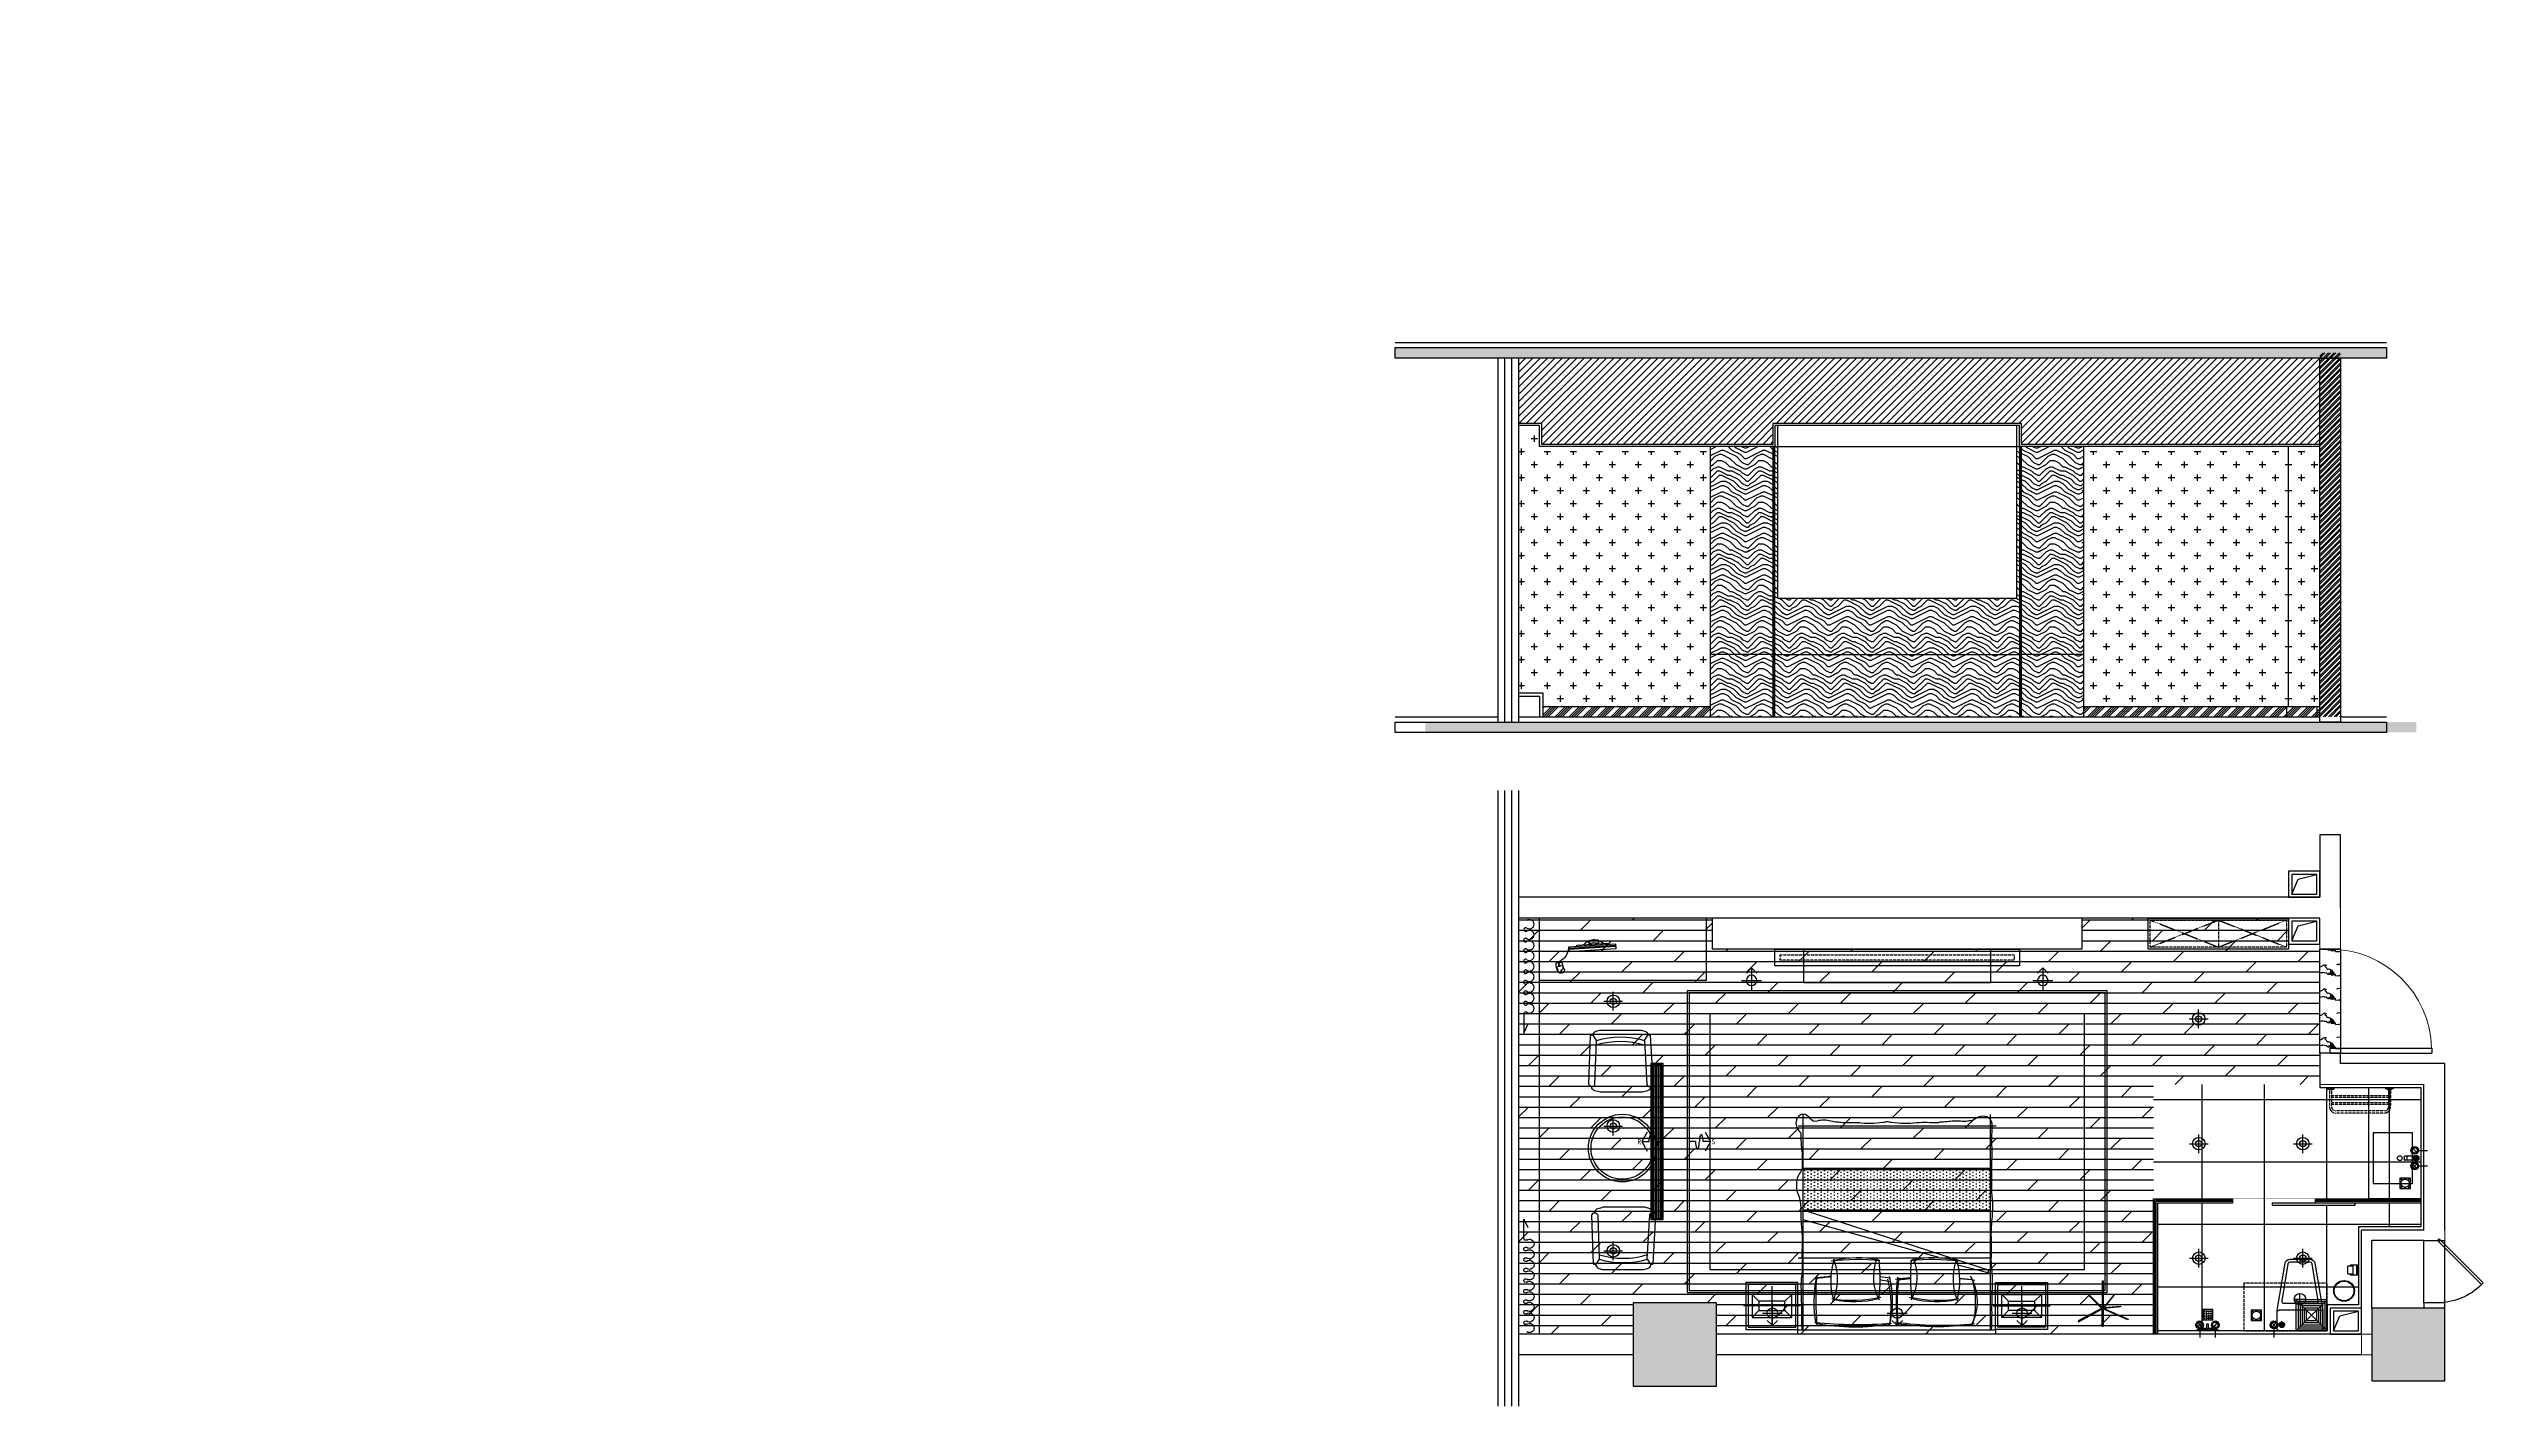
# Model space of a CAD drawing. Extents: x -153478 to 95136, y -45571 to 574449.
# Drawn here: x 0 to 23403, y -13055 to 0 of the extents above; entities that cross this region are included whole.
import ezdxf

# ---------------------------------------------------------------- set-up
doc = ezdxf.new("R2010")
doc.units = 0
doc.header["$LTSCALE"] = 10
doc.header["$MEASUREMENT"] = 0
doc.linetypes.add('DASH', pattern=[0.35, 0.25, -0.1])
doc.linetypes.add('HIDDENX2', pattern=[0.75, 0.5, -0.25])
doc.layers.get('0').update_dxf_attribs({"linetype": 'CONTINUOUS'})
for name, color, linetype in [('A 固定家具', 43, 'CONTINUOUS'), ('A 拆除墙体', 30, 'CONTINUOUS'), ('A 活动家具', 43, 'CONTINUOUS'), ('A 装饰完成面', 6, 'CONTINUOUS'), ('A填充', 148, 'CONTINUOUS'), ('A建筑墙体', 160, 'CONTINUOUS'), ('A建筑窗户', 136, 'CONTINUOUS'), ('B门', 136, 'CONTINUOUS'), ('COLUMN', 9, 'CONTINUOUS'), ('C地面分格', 136, 'CONTINUOUS'), ('C地面固定物', 30, 'CONTINUOUS'), ('C地面造型', 150, 'CONTINUOUS'), ('D天花分格', 136, 'CONTINUOUS'), ('D天花灯具', 1, 'CONTINUOUS'), ('D天花造型', 114, 'CONTINUOUS'), ('F-给排水点位', 1, 'CONTINUOUS'), ('K地漏', 43, 'CONTINUOUS'), ('K窗帘线', 43, 'CONTINUOUS'), ('PUB_HATCH', 251, 'CONTINUOUS')]:
    doc.layers.add(name, color=color, linetype=linetype)
doc.layers.add('WALL', color=160, linetype='CONTINUOUS', lineweight=9)
doc.styles.add('-宋体', font='simhei.ttf', dxfattribs={"width": 0.8})

# ---------------------------------------------------------------- blocks, each defined once
blk = doc.blocks.new('*U798')
at = {"linetype": 'ByBlock'}
h = blk.add_hatch(dxfattribs=at)
h.set_pattern_fill('ANSI34', color=250, scale=30)
h.set_pattern_definition([(45, (2400, 0), (-15.9099, 15.9099), []), (45, (2405.303, 0), (-15.9099, 15.9099), []), (45, (2410.607, 0), (-15.9099, 15.9099), []), (45, (2415.91, 0), (-15.9099, 15.9099), [])])
h.paths.add_polyline_path([(0, 0), (0, 20), (2600, 20), (2600, 0)])
at = {"color": 30, "linetype": 'ByBlock'}
blk.add_lwpolyline([(0, 0), (0, 20), (2600, 20), (2600, 0)], close=True, dxfattribs=at)
blk = doc.blocks.new('*U797')
at = {"linetype": 'ByBlock'}
h = blk.add_hatch(dxfattribs=at)
h.set_pattern_fill('ANSI34', color=250, scale=30)
h.set_pattern_definition([(45, (2400, 0), (-15.9099, 15.9099), []), (45, (2405.303, 0), (-15.9099, 15.9099), []), (45, (2410.607, 0), (-15.9099, 15.9099), []), (45, (2415.91, 0), (-15.9099, 15.9099), [])])
h.paths.add_polyline_path([(0, 0), (0, 20), (2600, 20), (2600, 0)])
at = {"color": 30, "linetype": 'ByBlock'}
blk.add_lwpolyline([(0, 0), (0, 20), (2600, 20), (2600, 0)], close=True, dxfattribs=at)
blk = doc.blocks.new('A$C653002DA')
at = {"color": 160}
for points in [[(0, 250), (0, 0), (300, 0), (300, 250)], [(30, 220), (30, 30), (270, 30), (270, 220)]]:
    blk.add_lwpolyline(points, close=True, dxfattribs=at)
at = {"color": 8}
blk.add_lwpolyline([(30, 30), (91, 175), (270, 220)], dxfattribs=at)
blk = doc.blocks.new('$DorLib2D$00000001')
for p, q in [((0.45, 0.975), (0.5, 0.975)), ((0.45, 0), (0.45, 0.975)), ((0.5, 0), (0.5, 0.975)), ((0.5, 0), (0.45, 0))]:
    blk.add_line(p, q)
at = {"lineweight": 13}
blk.add_arc((0.475, 0), 0.975, 91.4693, 180, dxfattribs=at)
blk = doc.blocks.new('_FZH')
at = {"color": 160}
blk.add_lwpolyline([(-0.5, -0.5), (0.5, -0.5), (0.5, 0.5), (-0.5, 0.5)], close=True, dxfattribs=at)
at = {"layer": 'PUB_HATCH', "color": 8}
blk.add_solid([(-0.5, -0.5), (0.5, -0.5), (-0.5, 0.5), (0.5, 0.5)], dxfattribs=at)
blk = doc.blocks.new('$DorLib2D$00000082')
for p, q in [((-0.207, 0.757), (-0.179, 0.785)), ((0.528, 0.078), (-0.179, 0.785)), ((0.5, 0.05), (-0.207, 0.757)), ((0.5, 0.05), (0.528, 0.078))]:
    blk.add_line(p, q)
blk.add_arc((0.5, 0.05), 1, 135, 180)
blk = doc.blocks.new('A$C55013820')
at = {"layer": 'A 活动家具', "linetype": 'Continuous'}
for p, q in [((0, 380), (0, 0)), ((490, 380), (0, 380)), ((227, 394), (227, 307)), ((236, 325), (254, 325)), ((236, 298), (254, 298)), ((263, 394), (263, 307)), ((490, 0), (490, 380)), ((0, 0), (490, 0))]:
    blk.add_line(p, q, dxfattribs=at)
for centre, radius in [((245, 414), 27.6), ((245, 257), 23)]:
    blk.add_circle(centre, radius, dxfattribs=at)
for centre, start, end in [((236, 334), 180, 270), ((236, 307), 180, 270), ((254, 334), 270, 0), ((254, 307), 270, 0)]:
    blk.add_arc(centre, 9.18, start, end, dxfattribs=at)
blk = doc.blocks.new('A$C106B13CD')
at = {"layer": 'A 活动家具'}
for p, q in [((200, 188), (0, 188)), ((200, 168), (0, 168)), ((200, 100), (0, 100)), ((20, 50), (20, 100)), ((180, 100), (180, 50))]:
    blk.add_line(p, q, dxfattribs=at)
blk.add_lwpolyline([(0, 60), (0, 190, -0.414214), (10, 200), (190, 200, -0.414214), (200, 190), (200, 60, -0.414214), (190, 50), (180, 50), (180, 8, -0.414214), (172, 0), (28, 0, -0.414214), (20, 8), (20, 50), (10, 50, -0.414214), (0, 60, -1)], format="xyb", dxfattribs=at)
blk = doc.blocks.new('4t3')
at = {"layer": 'A 活动家具', "ltscale": 0.25}
for p, q in [((-128375, 546245), (-128375, 546045)), ((-128175, 546245), (-128375, 546245)), ((-128175, 546045), (-128175, 546245)), ((-128015, 546165), (-128015, 546305)), ((-128005, 546315), (-128005, 546315)), ((-128005, 546188), (-128005, 546315)), ((-128001, 546318), (-127989, 546318)), ((-127985, 546145), (-127985, 546345)), ((-127981, 546348), (-127979, 546348)), ((-127975, 546303), (-127975, 546345)), ((-127975, 546303), (-127975, 546207)), ((-128375, 546045), (-128175, 546045)), ((-128351, 546221), (-128331, 546221)), ((-128351, 546201), (-128351, 546221)), ((-128331, 546201), (-128351, 546201)), ((-128351, 546177), (-128331, 546177)), ((-128351, 546157), (-128351, 546177)), ((-128331, 546157), (-128351, 546157)), ((-128351, 546133), (-128351, 546113)), ((-128331, 546133), (-128351, 546133)), ((-128351, 546113), (-128331, 546113)), ((-128351, 546089), (-128351, 546069)), ((-128331, 546089), (-128351, 546089)), ((-128351, 546069), (-128331, 546069)), ((-128331, 546221), (-128331, 546201)), ((-128331, 546177), (-128331, 546157)), ((-128331, 546113), (-128331, 546133)), ((-128331, 546069), (-128331, 546089)), ((-128307, 546221), (-128287, 546221)), ((-128307, 546201), (-128307, 546221)), ((-128287, 546201), (-128307, 546201)), ((-128307, 546177), (-128287, 546177)), ((-128307, 546157), (-128307, 546177)), ((-128287, 546157), (-128307, 546157)), ((-128307, 546133), (-128307, 546113)), ((-128287, 546133), (-128307, 546133)), ((-128307, 546113), (-128287, 546113)), ((-128307, 546089), (-128307, 546069)), ((-128287, 546089), (-128307, 546089)), ((-128307, 546069), (-128287, 546069)), ((-128287, 546221), (-128287, 546201)), ((-128287, 546177), (-128287, 546157)), ((-128287, 546113), (-128287, 546133)), ((-128287, 546069), (-128287, 546089)), ((-128263, 546221), (-128243, 546221)), ((-128263, 546201), (-128263, 546221)), ((-128243, 546201), (-128263, 546201)), ((-128263, 546177), (-128243, 546177)), ((-128263, 546157), (-128263, 546177)), ((-128243, 546157), (-128263, 546157)), ((-128263, 546133), (-128263, 546113)), ((-128243, 546133), (-128263, 546133)), ((-128263, 546113), (-128243, 546113)), ((-128263, 546089), (-128263, 546069)), ((-128243, 546089), (-128263, 546089)), ((-128263, 546069), (-128243, 546069)), ((-128243, 546221), (-128243, 546201)), ((-128243, 546177), (-128243, 546157)), ((-128243, 546113), (-128243, 546133)), ((-128243, 546069), (-128243, 546089)), ((-128219, 546221), (-128199, 546221)), ((-128219, 546201), (-128219, 546221)), ((-128199, 546201), (-128219, 546201)), ((-128219, 546177), (-128199, 546177)), ((-128219, 546157), (-128219, 546177)), ((-128199, 546157), (-128219, 546157)), ((-128219, 546133), (-128219, 546113)), ((-128199, 546133), (-128219, 546133)), ((-128219, 546113), (-128199, 546113)), ((-128219, 546089), (-128219, 546069)), ((-128199, 546089), (-128219, 546089)), ((-128219, 546069), (-128199, 546069)), ((-128199, 546221), (-128199, 546201)), ((-128199, 546177), (-128199, 546157)), ((-128199, 546113), (-128199, 546133)), ((-128199, 546069), (-128199, 546089)), ((-128015, 546165), (-128095, 546165)), ((-128095, 546165), (-128095, 546125)), ((-128095, 546125), (-128015, 546125)), ((-128015, 545985), (-128015, 546125)), ((-128005, 546125), (-128005, 546165)), ((-128005, 546102), (-128005, 545976)), ((-128005, 545975), (-128005, 545975)), ((-128001, 545972), (-127989, 545972)), ((-127985, 546145), (-127985, 545945)), ((-127981, 546203), (-127979, 546203)), ((-127981, 546088), (-127979, 546088)), ((-127981, 545941), (-127979, 545941)), ((-127979, 546203), (-127979, 546088)), ((-127975, 545987), (-127975, 546084)), ((-127975, 545987), (-127975, 545945))]:
    blk.add_line(p, q, dxfattribs=at)
for centre, radius, start, end in [((-128005, 546305), 10, 90, 180), ((-128005, 546305), 10, 90, 180), ((-128001, 546314), 4, 90, 180), ((-127989, 546314), 4, 360, 90), ((-127981, 546344), 4, 90, 180), ((-127979, 546344), 4, 360, 90), ((-128005, 545985), 10, 180, 270), ((-128001, 545976), 4, 180, 270), ((-127989, 545976), 4, 270, 360), ((-127981, 546207), 4, 180, 270), ((-127981, 546084), 4, 90, 180), ((-127981, 545945), 4, 180, 270), ((-127979, 546207), 4, 270, 360), ((-127979, 546084), 4, 360, 90), ((-127979, 545945), 4, 270, 360)]:
    blk.add_arc(centre, radius, start, end, dxfattribs=at)
blk = doc.blocks.new('A$C60AC6A6D')
at = {"layer": 'A 活动家具'}
blk.add_lwpolyline([(28, 690, 0.428333), (0, 661), (0, 490), (76, 40, 0.366124), (123, 0), (317, 0, 0.366124), (364, 40), (440, 490), (440, 661, 0.415921), (412, 690)], format="xyb", close=True, dxfattribs=at)
blk.add_lwpolyline([(421, 490), (19, 490)], dxfattribs=at)
blk.add_lwpolyline([(49, 632), (49, 604), (40, 604), (40, 632)], close=True, dxfattribs=at)
blk.add_lwpolyline([(317, 28), (123, 28, -0.366124), (104, 44), (44, 402, -0.463996), (62, 424), (378, 424, -0.463996), (396, 402), (336, 44, -0.366124), (317, 28)], format="xyb", dxfattribs=at)
for centre, radius, start, end in [((19, 509), 19, 180, 270), ((45, 632), 26.5, 278.4409, 258.353), ((421, 509), 19, 270, 0)]:
    blk.add_arc(centre, radius, start, end, dxfattribs=at)
at = {"layer": 'A 活动家具', "color": 49}
for radius, start, end in [(21.5, 280.4282, 255.5854), (16.5, 283.6515, 251.0589), (11.5, 289.8201, 242.2041)]:
    blk.add_arc((45, 632), radius, start, end, dxfattribs=at)
blk = doc.blocks.new('600x450床头几')
at = {"layer": 'A 活动家具', "color": 8, "linetype": 'Continuous'}
for p, q in [((223, 0), (-323, 0)), ((-175, 45), (-240, 110)), ((-50, -190), (-50, 190)), ((75, 45), (140, 110)), ((-175, -45), (-240, -110)), ((75, -45), (140, -110))]:
    blk.add_line(p, q, dxfattribs=at)
at = {"layer": 'A 活动家具', "linetype": 'Continuous'}
for points in [[(200, 225), (200, -225), (-300, -225), (-300, 225)], [(180, 205), (180, -205), (-280, -205), (-280, 205)], [(140, -110), (-240, -110), (-240, 110), (140, 110)]]:
    blk.add_lwpolyline(points, close=True, dxfattribs=at)
at = {"layer": 'A 活动家具', "color": 8, "linetype": 'Continuous'}
blk.add_lwpolyline([(75, -45), (-175, -45), (-175, 45), (75, 45)], close=True, dxfattribs=at)
blk = doc.blocks.new('1800X2000床A')
at = {"layer": 'A 活动家具', "linetype": 'Continuous'}
h = blk.add_hatch(dxfattribs=at)
h.set_pattern_fill('DOTS', color=256, scale=20, angle=90, style=0)
h.set_pattern_definition([(90, (-37064.08, -174013.955), (-31.75, 15.875), [0, -31.75])])
h.paths.add_polyline_path([(-900, -572), (-900, -172), (900, -172), (900, -572)])
for p, q in [((-900, 980), (-900, -1090)), ((900, 980), (900, -1090)), ((-947, 340), (-611, 340)), ((-454, 290), (-947, 290)), ((403, 284), (-900, -79)), ((900, 411), (-897, -172)), ((263, 290), (-293, 290)), ((-170, 340), (140, 340)), ((900, 290), (425, 290)), ((900, 438), (586, 357)), ((656, 340), (900, 340)), ((900, -172), (-900, -172)), ((900, -572), (-900, -572)), ((954, -980), (-947, -980))]:
    blk.add_line(p, q, dxfattribs=at)
for points in [[(914, -523, 0.011501), (915, -658, -0.027887), (914, -812, 0.011645), (918, -984, -0.522577), (807, -1071, -0.144021), (749, -1047, 0.120265), (697, -1029, 0.023323), (628, -1023, -0.068959), (565, -1028, -0.011626), (431, -1017, -0.119793), (400, -1011, 0.046791), (291, -1013, -0.023628), (191, -1010, 0.055897), (-51, -1013, -0.053528), (-92, -1020, -0.053528), (-132, -1013, 0.055897), (-374, -1010, -0.187873), (-362, -1013, 0.036947), (-500, -1011, 0.036442), (-635, -1026, -0.141351), (-766, -1028, 0.342539), (-828, -1049, -0.123892), (-881, -1090, -0.37589), (-956, -1057, -0.329446), (-939, -932, 0.211134), (-922, -891, -0.024888), (-915, -754, 0.06219), (-910, -627, 0.218233), (-943, -511, -0.123513), (-964, -411, -0.129887), (-944, -315, 0.095063), (-924, -182, -0.016498), (-918, -32, 0.039412), (-910, 174, -0.025508), (-910, 328, 0.038458), (-913, 452, -0.058958), (-920, 589, -0.00267), (-915, 817, -0.013848), (-913, 980, -0.011292)], [(911, 980, -0.018567), (915, 762, -0.00267), (920, 533, -0.058958), (913, 396, 0.038458), (910, 273, -0.025508), (910, 118, 0.039412), (918, -88, -0.016498), (924, -238)], [(924, -238, 0.037552), (914, -523)]]:
    blk.add_lwpolyline(points, format="xyb", dxfattribs=at)
blk.add_lwpolyline([(-950, 1020), (-950, 980), (950, 980), (950, 1020), (-950, 1020), (-950, 980)], dxfattribs=at)
for centre, radius, start, end in [((1854, 687), 2630, 174.4826, 185.0365), ((-408, -973), 1927, 79.5219, 101.0093), ((427, -2160), 3099, 84.0575, 98.1925), ((392, -1692), 2642, 82.6669, 98.5823), ((285, 707), 487, 329.872, 28.9386), ((444, 707), 1238, 170.1485, 190.6384), ((-379, -2732), 3664, 84.876, 96.3909), ((-1146, 492), 573, 340.1161, 22.5374), ((-405, -238), 949, 76.0297, 102.2512), ((-1148, 755), 1091, 346.1307, 9.5201), ((-1062, 703), 1018, 346.621, 13.2374), ((1936, 696), 1940, 173.0204, 186.6449), ((2201, 751), 2195, 175.1743, 187.1461), ((375, -238), 949, 77.7488, 103.9703), ((1117, 492), 573, 157.4626, 199.8839), ((-110, 718), 865, 345.0144, 14.054), ((-461, 2819), 2357, 262.1069, 265.8698), ((-372, 3643), 3190, 262.7818, 265.3485), ((30, 506), 662, 163.9263, 197.1409), ((-426, -501), 1200, 76.8202, 99.5534), ((259, 469), 481, 151.9201, 201.9524), ((-1668, 485), 1505, 353.1514, 7.5533), ((-561, 2819), 2357, 279.7319, 282.3002), ((-472, 3643), 3190, 275.562, 277.4104), ((393, 3966), 3498, 263.3537, 265.7442), ((430, 3708), 3235, 262.6102, 264.7442), ((397, -501), 1200, 80.4466, 103.1798), ((1639, 485), 1505, 172.4467, 186.8486), ((-288, 469), 481, 338.0476, 28.0799), ((-59, 506), 662, 342.8591, 16.0737), ((330, 3708), 3235, 274.8347, 277.4934), ((293, 3966), 3498, 275.0712, 277.0989), ((-383, 2242), 1941, 262.7128, 276.541), ((-376, 1254), 970, 256.4986, 282.0521), ((353, 2242), 1941, 263.459, 277.2872), ((347, 1254), 970, 257.9479, 283.5014)]:
    blk.add_arc(centre, radius, start, end, dxfattribs=at)
blk = doc.blocks.new('1800X2000床组块A')
at = {"layer": 'A 活动家具', "color": 0, "linetype": 'Continuous'}
for name, p in [('600x450床头几', (-1150, 750)), ('1800X2000床A', (0, 0))]:
    blk.add_blockref(name, p, dxfattribs=at)
at = {"layer": 'A 活动家具', "color": 0, "linetype": 'Continuous', "xscale": -1}
blk.add_blockref('600x450床头几', (1150, 750), dxfattribs=at)
blk = doc.blocks.new('QRQR')
at = {"layer": 'A 活动家具', "linetype": 'Continuous'}
for p, q in [((-230, -98), (-266, -43)), ((232, -98), (266, -43))]:
    blk.add_line(p, q, dxfattribs=at)
blk.add_lwpolyline([(-192, -597), (-218, -590), (-244, -583, -0.344151), (-276, -543, -0.318714), (-304, -520), (-287, -52), (-266, -43, -0.164168), (-235, -9), (-200, 0), (200, 0), (235, -9, -0.298595), (266, -43), (288, -52), (315, -521, -0.274063), (292, -543, -0.344151), (260, -583), (208, -597), (-192, -597)], format="xyb", close=True, dxfattribs=at)
blk.add_lwpolyline([(-276, -543, 0.318714), (-245, -524), (-230, -98, -0.143237), (232, -98), (256, -524, 0.364606), (292, -543)], format="xyb", dxfattribs=at)
at = {"layer": 'A 活动家具', "linetype": 'Continuous', "extrusion": (-1.0584e-16, -3.00163e-16, -1)}
blk.add_ellipse((0, -888), major_axis=(601, 500), ratio=1, start_param=-1.177212, end_param=-0.571226, dxfattribs=at)
blk = doc.blocks.new('QBLOCK2008041212054960')
at = {"layer": 'A 活动家具'}
for p, q in [((-264, 158, -1040), (173, 51, -1040)), ((-262, 168, -1040), (175, 61, -1040)), ((-185, 175, -1040), (-187, 165, -1040)), ((107, 104, -1040), (-185, 175, -1040)), ((105, 94, -1040), (107, 104, -1040)), ((207, -105, -1040), (201, -117, -1040)), ((201, -117, -1040), (203, -118, -1040)), ((219, -85, -1040), (205, -113, -1040)), ((262, -134, -1040), (205, -113, -1040)), ((207, -105, -1040), (209, -106, -1040)), ((267, -98, -1040), (226, -83, -1040)), ((234, -120, -1040), (233, -124, -1040)), ((239, -109, -1040), (237, -114, -1040)), ((247, -91, -1040), (246, -94, -1040))]:
    blk.add_line(p, q, dxfattribs=at)
at = {"layer": 'A 活动家具', "elevation": -1040}
blk.add_lwpolyline([(-258, 183), (-270, 134), (167, 27), (179, 76)], close=True, dxfattribs=at)
at = {"layer": 'A 活动家具'}
for centre in [(-94, 172, -1040), (-6, 151, -1040)]:
    blk.add_circle(centre, 6.6, dxfattribs=at)
for centre, radius, start, end in [((-72, 61, -1040), 128, 27.0332, 125.4805), ((-63, 90, -1040), 69.4, 36.3229, 116.1907), ((214, -156, -1040), 33.4, 171.1828, 247.4847), ((253, -136, -1040), 53.3, 164.7682, 205.2671), ((214, -161, -1040), 28.6, 244.8212, 324.8617), ((253, -136, -1040), 53.3, 154.7629, 164.7682), ((181, -162, -1040), 27.9, 333.8439, 25.1042), ((181, -162, -1040), 30.9, 334.4146, 18.5086), ((224, -87, -1040), 5, 69.7122, 153.2894), ((113, -77, -1040), 160, 321.1294, 350.4926), ((215, -114, -1040), 51.2, 296.4273, 336.9995), ((265, -103, -1040), 5, 350.4926, 69.7122)]:
    blk.add_arc(centre, radius, start, end, dxfattribs=at)
for centre, major_axis in [((236, -117, -1040), (-7.45, 2.72)), ((243, -102, -1040), (3.15, 7.28))]:
    blk.add_ellipse(centre, major_axis=major_axis, ratio=0.432067, dxfattribs=at)
for points, knots in [([(247, -91, -1040), (238, -78, -1040), (237, -65, -1040), (205, -48, -1040), (185, -12, -1040), (174, 56, -1040)], [0, 0, 0, 0, 54.549651, 126.009239, 156.340807, 156.340807, 156.340807, 156.340807]), ([(202, -122, -1040), (201, -124, -1040), (196, -129, -1040), (190, -136, -1040), (184, -143, -1040), (182, -148, -1040), (181, -151, -1040)], [9.51244, 9.51244, 9.51244, 9.51244, 17.355242, 27.460135, 36.892546, 44.800695, 44.800695, 44.800695, 44.800695])]:
    blk.add_open_spline(points, degree=3, knots=knots, dxfattribs=at)
blk = doc.blocks.new('A$C266D7851')
at = {"layer": 'A 固定家具', "linetype": 'DASH'}
for p, q in [((0, 703), (0, 0)), ((0, 671), (9, 671)), ((0, 600), (0, 671)), ((9, 600), (0, 600)), ((9, 671), (9, 600)), ((18, 660), (9, 662)), ((9, 662), (9, 608)), ((9, 608), (18, 610)), ((18, 610), (18, 660)), ((18, 645), (18, 625)), ((18, 645), (183, 645)), ((18, 625), (183, 625)), ((78, 625), (78, 78)), ((94, 625), (94, 78)), ((145, 625), (145, 78)), ((161, 625), (161, 78)), ((223, 585), (223, 118)), ((243, 585), (243, 118)), ((0, 104), (0, 33)), ((9, 104), (0, 104)), ((0, 33), (9, 33)), ((9, 33), (9, 104)), ((9, 96), (18, 93)), ((9, 41), (9, 96)), ((18, 43), (9, 41)), ((18, 93), (18, 43)), ((18, 58), (18, 78)), ((18, 78), (183, 78)), ((18, 58), (183, 58))]:
    blk.add_line(p, q, dxfattribs=at)
for centre, radius, start, end in [((183, 585), 60, 0, 90), ((183, 585), 40, 0, 90), ((183, 118), 40, 270, 0), ((183, 118), 60, 270, 0)]:
    blk.add_arc(centre, radius, start, end, dxfattribs=at)
blk = doc.blocks.new('QBLOCK2009110311334111')
at = {"layer": 'K地漏', "color": 43, "linetype": 'HIDDENX2', "ltscale": 50}
blk.add_lwpolyline([(-50, -50), (50, -50), (50, 50), (-50, 50)], close=True, dxfattribs=at)
at = {"layer": 'K地漏', "color": 49, "linetype": 'HIDDENX2', "ltscale": 50}
for centre, radius in [((-39, 39), 4), ((0, 0), 40), ((39, 39), 4), ((-39, -39), 4), ((39, -39), 4)]:
    blk.add_circle(centre, radius, dxfattribs=at)
blk = doc.blocks.new('DRAPES2')
at = {"layer": 'K窗帘线', "color": 43}
for p, q in [((0, 0), (82, 37)), ((186, 0), (0, 0))]:
    blk.add_line(p, q, dxfattribs=at)
at = {"layer": 'K窗帘线', "color": 43, "linetype": 'ByBlock', "extrusion": (0, 0, -1)}
for centre, major_axis, start_param, end_param in [((186, 18), (-12.6, 12.6), 1.740708, 3.927048), ((237, 54), (-31.3, 31.3), 4.8823, 7.06864), ((237, 54), (-31.3, 31.3), 0.785455, 2.971795), ((288, 18), (-12.6, 12.6), 1.740708, 6.113388), ((338, 54), (31.3, 31.3), 3.311504, 5.497844), ((338, 54), (-31.3, 31.3), 0.785455, 2.971795), ((389, 18), (-12.6, 12.6), 1.740708, 6.113388), ((439, 54), (-31.3, 31.3), 4.8823, 7.06864), ((439, 54), (-31.3, 31.3), 0.785455, 2.971795), ((490, 18), (12.6, 12.6), 0.169911, 4.542591), ((541, 54), (31.3, 31.3), 3.311504, 5.497844), ((541, 54), (31.3, 31.3), -0.785341, 1.400999), ((591, 18), (12.6, 12.6), 2.356251, 4.542591), ((591, 18), (-12.6, 12.6), 1.740708, 3.927048), ((642, 54), (-31.3, 31.3), 4.8823, 7.06864), ((642, 54), (-31.3, 31.3), 0.785455, 2.971795), ((693, 18), (-12.6, 12.6), 1.740708, 6.113388), ((743, 54), (31.3, 31.3), 3.311504, 5.497844), ((743, 54), (-31.3, 31.3), 0.785455, 2.971795), ((794, 18), (-12.6, 12.6), 1.740708, 6.113388), ((844, 54), (-31.3, 31.3), 4.8823, 7.06864), ((844, 54), (-31.3, 31.3), 0.785455, 2.971795), ((895, 18), (12.6, 12.6), 0.169911, 4.542591), ((946, 54), (31.3, 31.3), 3.311504, 5.497844), ((946, 54), (31.3, 31.3), -0.785341, 1.400999), ((996, 18), (12.6, 12.6), 2.356251, 4.542591)]:
    blk.add_ellipse(centre, major_axis=major_axis, ratio=1, start_param=start_param, end_param=end_param, dxfattribs=at)
at = {"layer": 'K窗帘线', "color": 43, "extrusion": (0, 0, -1)}
for centre, major_axis, start_param, end_param in [((996, 18), (-12.6, 12.6), 1.740708, 3.927048), ((1047, 54), (-31.3, 31.3), 4.8823, 7.06864), ((1047, 54), (-31.3, 31.3), 0.785455, 2.971795)]:
    blk.add_ellipse(centre, major_axis=major_axis, ratio=1, start_param=start_param, end_param=end_param, dxfattribs=at)
blk = doc.blocks.new('暗装筒灯')
at = {"color": 8}
for p, q in [((-90, 0), (90, 0)), ((0, -90), (0, 90))]:
    blk.add_line(p, q, dxfattribs=at)
blk.add_circle((0, 0), 60)
blk.add_circle((0, 0), 30, dxfattribs=at)
blk = doc.blocks.new('*U66')
blk.add_blockref('暗装筒灯', (0, 0))
blk = doc.blocks.new('*U653')
at = {"color": 8}
for p, q in [((-737.5, 42.5), (737.5, 42.5)), ((-737.5, 32.5), (737.5, 32.5)), ((-737.5, 17.5), (737.5, 17.5)), ((-737.5, 7.5), (737.5, 7.5)), ((-737.5, -7.5), (737.5, -7.5)), ((-737.5, -17.5), (737.5, -17.5)), ((-737.5, -32.5), (737.5, -32.5)), ((-737.5, -42.5), (737.5, -42.5))]:
    blk.add_line(p, q, dxfattribs=at)
for points in [[(750, 60), (-750, 60), (-750, -60), (750, -60)], [(737.5, 47.5), (-737.5, 47.5), (-737.5, -47.5), (737.5, -47.5)]]:
    blk.add_lwpolyline(points, close=True)
blk = doc.blocks.new('出风方向图例')
blk.add_line((62, 0), (0, 0))
for points in [[(207, 0), (135, 0)], [(154, 92), (207, 0), (154, -92)]]:
    blk.add_lwpolyline(points)
for centre, major_axis in [((80, 0), (0, -68.6)), ((117, 0), (0, 68.6))]:
    blk.add_ellipse(centre, major_axis=major_axis, ratio=0.266667, start_param=4.712389, end_param=7.853982)
at = {"color": 0, "linetype": 'ByBlock', "style": '-宋体', "width": 0.85}
blk.add_attdef('出风方向', (215, -25), '', height=50, dxfattribs=at)
blk = doc.blocks.new('*U97')
at = {"color": 8}
for p, q in [((-150, 150), (-50, 50)), ((50, 50), (150, 150)), ((-150, -150), (-50, -50)), ((50, -50), (150, -150))]:
    blk.add_line(p, q, dxfattribs=at)
blk.add_lwpolyline([(-150, -150), (150, -150), (150, 150), (-150, 150)], close=True)
for points in [[(-130, -130), (130, -130), (130, 130), (-130, 130)], [(-110, -110), (110, -110), (110, 110), (-110, 110)], [(-90, -90), (90, -90), (90, 90), (-90, 90)], [(-70, -70), (70, -70), (70, 70), (-70, 70)], [(-50, -50), (50, -50), (50, 50), (-50, 50)]]:
    blk.add_lwpolyline(points, close=True, dxfattribs=at)
for points in [[(-50, 50), (0, 0), (-50, -50)], [(50, 50), (0, 0), (50, -50)]]:
    blk.add_lwpolyline(points, dxfattribs=at)
blk = doc.blocks.new('A$C5AAE2CA5')
at = {"layer": 'A 活动家具'}
for points in [[(230, 179), (226, 174), (110, 289), (115, 293)], [(241, 182), (234, 182), (234, 438), (241, 438)], [(243, 179), (248, 175), (351, 302), (346, 306)], [(229, 165), (226, 171), (0, 52), (4, 45)], [(233, 163), (240, 163), (240, 0), (233, 0)], [(245, 165), (248, 172), (482, 69), (479, 62)], [(247, 173), (246, 180), (408, 195), (409, 189)]]:
    blk.add_lwpolyline(points, close=True, dxfattribs=at)
blk.add_circle((237, 172), 10, dxfattribs=at)
blk = doc.blocks.new('暗装射灯(角度可调)')
at = {"color": 8, "linetype": 'ByBlock'}
for p, q in [((2.4, 0), (-1.9, 0)), ((0, -1.9), (0, 1.9))]:
    blk.add_line(p, q, dxfattribs=at)
blk.add_lwpolyline([(1.4, 1), (2.4, 0), (1.4, -1)], dxfattribs=at)
at = {"color": 0, "linetype": 'ByBlock'}
blk.add_circle((0, 0), 1, dxfattribs=at)
blk = doc.blocks.new('*U62')
at = {"xscale": 50, "yscale": 50, "zscale": 50}
blk.add_blockref('暗装射灯(角度可调)', (27895, -2007), dxfattribs=at)
blk = doc.blocks.new('冷热水')
at = {"true_color": 0xff320a}
h = blk.add_hatch(color=20, dxfattribs=at)
edge = h.paths.add_edge_path()
edge.add_arc((466649, -131338), 37.5, 0, 360)
edge = h.paths.add_edge_path(flags=17)
edge.add_arc((466649, -131338), 25.9, 0, 360)
at = {"lineweight": 0}
h = blk.add_hatch(dxfattribs=at)
h.set_pattern_fill('ANSI31', color=8, scale=60, style=0)
edge = h.paths.add_edge_path()
edge.add_arc((466724, -131330), 25, 0, 360)
at = {"true_color": 0x0f87ff}
h = blk.add_hatch(color=150, dxfattribs=at)
edge = h.paths.add_edge_path(flags=17)
edge.add_arc((466799, -131338), 25.9, 0, 360)
edge = h.paths.add_edge_path()
edge.add_arc((466799, -131338), 37.5, 0, 360)
at = {"color": 20, "true_color": 0xff320a}
for p, q in [((466602, -131280), (466697, -131280)), ((466649, -131301), (466649, -131216)), ((466624, -131366), (466674, -131310))]:
    blk.add_line(p, q, dxfattribs=at)
at = {"color": 150, "true_color": 0x0f87ff}
for p, q in [((466752, -131280), (466847, -131280)), ((466799, -131301), (466799, -131216)), ((466828, -131314), (466771, -131363)), ((466824, -131366), (466774, -131310))]:
    blk.add_line(p, q, dxfattribs=at)
at = {"color": 20, "true_color": 0xff320a}
for radius in [37.5, 25.9]:
    blk.add_circle((466649, -131338), radius, dxfattribs=at)
at = {"color": 32, "true_color": 0xd77416}
blk.add_circle((466724, -131330), 25, dxfattribs=at)
at = {"color": 150, "true_color": 0x0f87ff}
for radius in [37.5, 25.9]:
    blk.add_circle((466799, -131338), radius, dxfattribs=at)
blk = doc.blocks.new('面盆')
at = {"layer": 'F-给排水点位', "lineweight": 0}
blk.add_blockref('冷热水', (-466726, 131544), dxfattribs=at)
blk = doc.blocks.new('A$C759861F2')
at = {"true_color": 0xff320a}
h = blk.add_hatch(color=20, dxfattribs=at)
edge = h.paths.add_edge_path()
edge.add_arc((38, 198), 37.5, 0, 360)
edge = h.paths.add_edge_path(flags=17)
edge.add_arc((38, 198), 25.9, 0, 360)
at = {"true_color": 0x0f87ff}
h = blk.add_hatch(color=150, dxfattribs=at)
edge = h.paths.add_edge_path(flags=17)
edge.add_arc((38, 48), 25.9, 0, 360)
edge = h.paths.add_edge_path()
edge.add_arc((38, 48), 37.5, 0, 360)
at = {"color": 20, "true_color": 0xff320a}
for p, q in [((96, 246), (96, 150)), ((10, 223), (65, 173)), ((75, 198), (159, 198))]:
    blk.add_line(p, q, dxfattribs=at)
at = {"color": 150, "true_color": 0x0f87ff}
for p, q in [((10, 23), (65, 73)), ((62, 20), (13, 76)), ((75, 48), (159, 48)), ((96, 96), (96, 0))]:
    blk.add_line(p, q, dxfattribs=at)
at = {"color": 20, "true_color": 0xff320a}
for radius in [37.5, 25.9]:
    blk.add_circle((38, 198), radius, dxfattribs=at)
at = {"color": 150, "true_color": 0x0f87ff}
for radius in [37.5, 25.9]:
    blk.add_circle((38, 48), radius, dxfattribs=at)
blk = doc.blocks.new('冷水')
at = {"true_color": 0x0f87ff}
h = blk.add_hatch(color=150, dxfattribs=at)
edge = h.paths.add_edge_path(flags=17)
edge.add_arc((466933, -131997), 25.9, 0, 360)
edge = h.paths.add_edge_path()
edge.add_arc((466933, -131997), 37.5, 0, 360)
at = {"color": 150, "true_color": 0x0f87ff}
for p, q in [((466875, -131949), (466875, -132045)), ((466961, -132022), (466905, -131972)), ((466909, -132025), (466958, -131968)), ((466896, -131997), (466812, -131997))]:
    blk.add_line(p, q, dxfattribs=at)
for radius in [37.5, 25.9]:
    blk.add_circle((466933, -131997), radius, dxfattribs=at)
blk = doc.blocks.new('A$C32A04D3D')
at = {"layer": 'C地面分格', "linetype": 'ByBlock'}
h = blk.add_hatch(dxfattribs=at)
h.set_pattern_fill('DOLMIT', color=148, scale=400)
h.set_pattern_definition([(0, (-3776.34, -8577.2), (0, 100), []), (45, (-3776.34, -8577.2), (-200, 200), [141.4214, -282.843])])
h.paths.add_polyline_path([(2062, 4395), (2062, 4695), (200, 4695), (200, 695), (1300, 695), (1300, 995), (2100, 995), (2100, 695), (6300, 695), (6300, 1995), (6300, 3095), (7900, 3095), (7900, 3395), (7900, 4395), (7900, 4445), (7600, 4445), (7600, 4695), (5612, 4695), (5612, 4395)])
h = blk.add_hatch(dxfattribs=at)
h.set_pattern_fill('LS3', color=250, scale=400, pattern_type=2)
h.set_pattern_definition([(180, (-3679.2, -8424.02), (-400, 233.1003), [3.8095, -396.1904]), (162.06062, (-3669.678, -8389.613), (-799.999997, 233.10033), [18.019, -3765.9465]), (0, (-3690.63, -8432.9), (400, 233.1003), [11.4286, -388.5714]), (30.2315, (-3776.34, -8374.07), (400, 2e-05), [8.8184, -454.1457]), (55.5343, (-3768.726, -8369.63), (400, 699.30096), [6.7316, -1406.914]), (19.2722, (-3764.916, -8364.083), (800, 233.10033), [10.089, -2108.642]), (30.2315, (-3755.4, -8360.75), (400, 2e-05), [13.2275, -449.7365]), (49.3704, (-3743.96, -8354.1), (1e-06, 233.1003), [5.8503, -608.432]), (19.2722, (-3709.68, -8347.433), (800, 233.10033), [10.089, -2108.642]), (16.2448, (-3717.3, -8349.65), (400, 233.1003), [7.936, -825.332]), (105.96052, (-3713.49, -8362.97), (5e-06, 233.10032), [13.854, -1440.8236]), (137.00349, (-3703.964, -8371.853), (-799.99999, 699.300974), [13.0214, -2721.4782]), (149.7685, (-3700.15, -8374.07), (-400, 7e-06), [4.409, -458.555]), (90, (-3700.15, -8379.62), (400, -2e-14), [5.55, -227.5503]), (130.6296, (-3696.34, -8384.06), (3e-06, 233.1003), [5.8503, -608.432]), (90, (-3732.54, -8349.65), (400, -2e-14), [4.44, -228.6603]), (180, (-3723, -8345.21), (-400, 233.1003), [9.524, -390.476]), (180, (-3713.49, -8345.21), (-400, 233.1003), [9.524, -390.476]), (6.64784, (-3696.345, -8385.173), (400, 1e-05), [9.5883, -2003.95]), (158.76882, (-3690.63, -8432.9), (-400, 233.10032), [6.1304, -1281.248]), (149.7685, (-3696.34, -8430.68), (-400, 7e-06), [4.409, -458.555]), (119.76955, (-3700.15, -8428.46), (-2e-05, 233.1003), [3.8363, -801.7826]), (149.7685, (-3702.06, -8425.13), (-400, 7e-06), [4.409, -458.555]), (172.62125, (-3705.869, -8422.913), (-1600.000004, 233.1003), [17.286, -3612.775]), (165.47944, (-3723.012, -8420.693), (-800, 233.10032), [17.7085, -3701.078]), (4.16629, (-3755.392, -8417.363), (400, 2e-05), [15.2785, -3193.2002]), (10.9928, (-3772.535, -8420.69), (400, 3e-05), [17.4633, -1204.967]), (99.73712, (-3475.392, -8558.333), (-4e-06, 233.10032), [11.2623, -2353.812]), (4.44296, (-3564.916, -8558.333), (2800, 233.100322), [28.6575, -5989.4268]), (135.83554, (-3469.68, -8563.883), (-400.00001, 466.20063), [7.966, -1664.874]), (90, (-3469.68, -8566.1), (400, -2e-14), [2.22, -230.8803]), (180, (-3462.06, -8566.1), (-400, 233.1003), [7.619, -392.381]), (90, (-3462.06, -8569.43), (400, -2e-14), [3.33, -229.7703]), (16.2448, (-3462.06, -8569.43), (400, 233.1003), [3.968, -829.3]), (90, (-3564.9, -8560.55), (400, -2e-14), [2.22, -230.8803]), (60.23045, (-3566.82, -8563.88), (-1e-06, 233.1003), [3.8363, -801.7826]), (41.15756, (-3570.63, -8567.21), (400, 466.20064), [5.06, -1057.4946]), (49.3704, (-3572.54, -8569.43), (1e-06, 233.1003), [2.925, -611.3574]), (4.7589, (-3599.202, -8571.653), (400, 8e-06), [26.759, -2782.927]), (90, (-3599.2, -8573.87), (400, -2e-14), [2.22, -230.8803]), (0, (-3601.1, -8573.87), (400, 233.1003), [1.905, -398.095]), (90, (-3601.1, -8577.2), (400, -2e-14), [3.33, -229.7703]), (44.16446, (-3429.68, -8520.593), (400, 466.20064), [7.966, -1664.874]), (1.9633, (-3444.916, -8507.273), (400.000001, 1.4e-05), [32.4, -6771.594]), (90, (-3429.68, -8523.92), (400, -2e-14), [3.33, -229.7703]), (4.7589, (-3443.01, -8525.033), (400, 8e-06), [13.3795, -2796.3066]), (158.76882, (-3443.01, -8525.03), (-400, 233.10032), [6.1304, -1281.248]), (0, (-3454.44, -8522.81), (400, 233.1003), [5.7143, -394.2857]), (90, (-3454.44, -8528.36), (400, -2e-14), [5.55, -227.5503]), (3.70474, (-3471.583, -8529.473), (399.999997, 3e-05), [17.1788, -3590.36]), (90, (-3471.6, -8543.9), (400, -2e-14), [14.43, -218.6703]), (0, (-3473.49, -8543.9), (400, 233.1003), [1.905, -398.095]), (41.15756, (-3477.3, -8547.23), (400, 466.20064), [5.06, -1057.4946]), (90, (-3481.1, -8523.92), (400, -2e-14), [8.88, -224.2203]), (138.84244, (-3477.3, -8527.25), (-400, 466.20064), [5.06, -1057.4946]), (90, (-3477.3, -8532.8), (400, -2e-14), [5.55, -227.5503]), (55.5343, (-3481.11, -8538.353), (400, 699.30096), [6.7316, -1406.914]), (41.15756, (-3484.92, -8541.68), (400, 466.20064), [5.06, -1057.4946]), (4.16629, (-3500.154, -8542.793), (400, 2e-05), [15.2785, -3193.2002]), (44.16446, (-3505.87, -8548.343), (400, 466.20064), [7.966, -1664.874]), (14.52055, (-3523.012, -8552.783), (800, 233.10032), [17.7085, -3701.078]), (0, (-3536.34, -8552.78), (400, 233.1003), [13.3333, -386.6666]), (90, (-3536.34, -8556.1), (400, -2e-14), [3.33, -229.7703]), (90, (-3679.2, -8429.57), (400, -2e-14), [5.55, -227.5503]), (180, (-3675.4, -8429.57), (-400, 233.1003), [3.8095, -396.1904]), (30.2315, (-3675.4, -8429.57), (400, 2e-05), [6.614, -456.3503]), (60.23045, (-3669.68, -8426.24), (-1e-06, 233.1003), [3.8363, -801.7826]), (90, (-3667.77, -8422.9), (400, -2e-14), [2.22, -230.8803]), (49.3704, (-3667.77, -8420.7), (1e-06, 233.1003), [8.7755, -605.507]), (71.0578, (-3662.06, -8414.03), (3e-07, 233.10032), [5.868, -1226.3635]), (90, (-3660.15, -8408.5), (400, -2e-14), [11.1, -222.0003]), (41.15756, (-3663.96, -8400.71), (400, 466.20064), [5.06, -1057.4946]), (94.26686, (-3662.06, -8426.243), (-2.1e-05, 233.100317), [25.601, -5350.607]), (180, (-3658.25, -8426.24), (-400, 233.1003), [3.8095, -396.1904]), (105.96052, (-3658.25, -8426.243), (5e-06, 233.10032), [6.927, -1447.7507]), (30.2315, (-3660.15, -8419.58), (400, 2e-05), [4.409, -458.555]), (30.2315, (-3656.34, -8417.36), (400, 2e-05), [2.2046, -460.7595]), (90, (-3654.44, -8419.6), (400, -2e-14), [3.33, -229.7703]), (149.7685, (-3650.63, -8421.8), (-400, 7e-06), [4.409, -458.555]), (90, (-3650.63, -8425.13), (400, -2e-14), [3.33, -229.7703]), (180, (-3646.82, -8425.13), (-400, 233.1003), [3.8095, -396.1904]), (60.23045, (-3646.82, -8425.13), (-1e-06, 233.1003), [3.8363, -801.7826]), (71.0578, (-3644.92, -8421.8), (3e-07, 233.10032), [5.868, -1226.3635]), (90, (-3643, -8416.25), (400, -2e-14), [3.33, -229.7703]), (0, (-3644.92, -8412.92), (400, 233.1003), [1.905, -398.095]), (49.3704, (-3650.63, -8419.58), (1e-06, 233.1003), [8.7755, -605.507]), (90, (-3650.63, -8439.56), (400, -2e-14), [19.98, -213.1203]), (90, (-3650.63, -8439.56), (400, -2e-14), [3.33, -229.7703]), (30.2315, (-3650.63, -8436.23), (400, 2e-05), [4.409, -458.555]), (90, (-3646.82, -8434), (400, -2e-14), [3.33, -229.7703]), (90, (-3646.82, -8445.1), (400, -2e-14), [14.43, -218.6703]), (64.92041, (-3646.82, -8445.113), (400, 932.401284), [13.481, -2817.5306]), (44.16446, (-3641.107, -8432.903), (400, 466.20064), [7.966, -1664.874]), (180, (-3629.68, -8427.35), (-400, 233.1003), [5.7143, -394.2857]), (30.2315, (-3669.68, -8389.61), (400, 2e-05), [2.2046, -460.7595]), (90, (-3667.77, -8391.83), (400, -2e-14), [3.33, -229.7703]), (180, (-3663.96, -8391.83), (-400, 233.1003), [3.8095, -396.1904]), (135.83554, (-3658.25, -8397.383), (-400.00001, 466.20063), [7.966, -1664.874]), (10.9928, (-3658.25, -8397.38), (400, 3e-05), [5.821, -1216.609]), (90, (-3652.54, -8399.6), (400, -2e-14), [3.33, -229.7703]), (180, (-3648.73, -8399.6), (-400, 233.1003), [3.8095, -396.1904]), (130.6296, (-3646.82, -8401.82), (3e-06, 233.1003), [2.925, -611.3574]), (90, (-3646.82, -8407.37), (400, -2e-14), [5.55, -227.5503]), (138.84244, (-3643.01, -8410.7), (-400, 466.20064), [5.06, -1057.4946]), (90, (-3643, -8412.92), (400, -2e-14), [2.22, -230.8803]), (180, (-3637.3, -8412.92), (-400, 233.1003), [5.7143, -394.2857]), (124.4657, (-3633.49, -8418.47), (-400, 699.30096), [6.7316, -1406.914]), (108.9422, (-3627.77, -8435.12), (-3e-05, 233.1003), [17.6033, -1214.628]), (180, (-3622.06, -8435.12), (-400, 233.1003), [5.7143, -394.2857]), (149.7685, (-3618.25, -8437.34), (-400, 7e-06), [4.409, -458.555]), (90, (-3618.25, -8449.55), (400, -2e-14), [12.21, -220.8903]), (3.922, (-3618.25, -8449.553), (3200.000001, 233.100321), [32.457, -6783.5052]), (155.61756, (-3551.583, -8462.873), (-1600, 699.300966), [37.643, -3914.8817]), (139.57854, (-3526.821, -8483.963), (-800.000017, 699.300943), [32.526, -6797.9356]), (102.88744, (-3523.012, -8500.613), (-400.00001, 1864.802566), [17.0803, -3569.777]), (180, (-3517.3, -8500.61), (-400, 233.1003), [5.7143, -394.2857]), (158.76882, (-3511.58, -8502.83), (-400, 233.10032), [6.1304, -1281.248]), (180, (-3505.87, -8502.83), (-400, 233.1003), [5.7143, -394.2857]), (90, (-3505.87, -8505.05), (400, -2e-14), [2.22, -230.8803]), (124.4657, (-3502.06, -8510.603), (-400, 699.30096), [6.7316, -1406.914]), (90, (-3502.06, -8517.26), (400, -2e-14), [6.66, -226.4403]), (5.54746, (-3502.06, -8517.263), (400, 2e-05), [22.9647, -2388.3287]), (8.83312, (-3479.202, -8515.043), (1599.999996, 233.100354), [28.9144, -6043.1008]), (30.2315, (-3450.63, -8510.6), (400, 2e-05), [6.614, -456.3503]), (3.03254, (-3658.25, -8439.563), (400, 2.3e-05), [41.9635, -4364.2064]), (165.47944, (-3658.25, -8439.563), (-800, 233.10032), [17.7085, -3701.078]), (149.7685, (-3675.4, -8435.12), (-400, 7e-06), [4.409, -458.555]), (0, (-3410.63, -8511.71), (400, 233.1003), [3.8095, -396.1904]), (90, (-3410.63, -8513.93), (400, -2e-14), [2.22, -230.8803]), (60.23045, (-3412.54, -8517.26), (-1e-06, 233.1003), [3.8363, -801.7826]), (0, (-3416.34, -8517.26), (400, 233.1003), [3.8095, -396.1904]), (90, (-3416.34, -8517.26), (400, -2e-14), [2.22, -230.8803]), (0, (-3423.96, -8515.04), (400, 233.1003), [7.619, -392.381]), (130.6296, (-3410.63, -8508.38), (3e-06, 233.1003), [2.925, -611.3574]), (180, (-3401.1, -8508.38), (-400, 233.1003), [9.524, -390.476]), (130.6296, (-3399.2, -8510.6), (3e-06, 233.1003), [2.925, -611.3574]), (124.4657, (-3395.39, -8516.153), (-400, 699.30096), [6.7316, -1406.914]), (90, (-3395.4, -8519.5), (400, -2e-14), [3.33, -229.7703]), (158.76882, (-3389.68, -8521.7), (-400, 233.10032), [6.1304, -1281.248]), (153.45784, (-3376.345, -8528.363), (-400.000006, 233.10031), [14.904, -3114.966])])
h.paths.add_polyline_path([(7900, 3395), (8100, 3395), (8100, 4395), (7900, 4395)])
h = blk.add_hatch(dxfattribs=at)
h.set_pattern_fill('_USER', color=148, scale=600, double=1, pattern_type=0)
h.set_pattern_definition([(0, (6300, 3095.5), (0, 600), []), (90, (6300, 3095.5), (-600, 4e-14), [])])
h.paths.add_polyline_path([(7059, 1955), (6340, 1955), (6340, 725), (7970, 725), (7970, 975), (8270, 975), (8270, 1725), (8870, 1725), (8870, 1955), (8241, 1955), (8241, 1935), (7441, 1935), (7441, 1955), (7859, 1955), (7859, 1995), (8870, 1995), (8870, 3065), (7900, 3065), (7900, 3095), (6300, 3095), (6300, 1995), (7059, 1995)])
h.paths.add_polyline_path([(7240, 925), (7340, 925), (7340, 825), (7240, 825)], flags=16)
h.paths.add_polyline_path([(7247, 915, 2.300303), (7262, 904, -0.668179), (7330, 875, -1.056414), (7254, 839, -1.496606), (7247, 836, -2.300303), (7262, 847, -0.514569), (7254, 912, 1.496606)], flags=16)
h.paths.add_polyline_path([(8670, 2095), (8670, 2195), (8770, 2195), (8770, 2095)], flags=16)
h.paths.add_polyline_path([(8692, 2117, -0.514569), (8684, 2182, 1.496606), (8677, 2185, 2.300303), (8692, 2174, -0.668179), (8760, 2145, -1.056414), (8684, 2109, -1.496606), (8677, 2106, -2.300303)], flags=16)
at = {"layer": 'A 固定家具', "linetype": 'DASH'}
blk.add_line((6925, 4675), (6925, 4415), dxfattribs=at)
at = {"layer": 'A 固定家具'}
blk.add_lwpolyline([(6250, 4695), (7600, 4695), (7600, 4395), (6250, 4395)], close=True, dxfattribs=at)
at = {"layer": 'A 固定家具', "linetype": 'DASH'}
for points in [[(6270, 4675), (7580, 4675), (7580, 4415), (6270, 4415)], [(2712, 4340), (4962, 4340), (4962, 4290), (2712, 4290)]]:
    blk.add_lwpolyline(points, close=True, dxfattribs=at)
for points in [[(6270, 4415), (6925, 4675), (7580, 4415)], [(6270, 4675), (6925, 4415), (7580, 4675)]]:
    blk.add_lwpolyline(points, dxfattribs=at)
at = {"layer": 'A 活动家具'}
for points in [[(2000, 4695), (2000, 4095), (400, 4095), (400, 4695)], [(2937, 4395), (2937, 4075), (4737, 4075), (4737, 4395)]]:
    blk.add_lwpolyline(points, dxfattribs=at)
blk.add_lwpolyline([(8870, 1995), (8370, 1995), (8370, 3065), (8870, 3065)], close=True, dxfattribs=at)
at = {"layer": 'A 活动家具', "linetype": 'DASH'}
blk.add_lwpolyline([(7170, 1185), (7170, 725), (7970, 725), (7970, 1185)], close=True, dxfattribs=at)
at = {"layer": 'A 活动家具'}
for centre, radius in [((1194, 2483), 325), ((1194, 2483), 300), ((8133, 1110, 0), 100), ((8133, 1110, 0), 95)]:
    blk.add_circle(centre, radius, dxfattribs=at)
at = {"layer": 'A 装饰完成面'}
for points in [[(5612, 4695), (5612, 4395), (2062, 4395), (2062, 4695)], [(7900, 3095), (7900, 3065), (8870, 3065), (8870, 1725), (8270, 1725), (8270, 975), (7970, 975), (7970, 725), (6340, 725), (6340, 695)]]:
    blk.add_lwpolyline(points, dxfattribs=at)
at = {"layer": 'A建筑墙体'}
for p, q in [((8100, 5495), (7900, 5495)), ((7900, 5495), (7900, 4895)), ((8100, 4795), (8100, 5495)), ((7900, 4895), (200, 4895)), ((7900, 4695), (200, 4695)), ((8100, 4395), (7900, 4395)), ((8100, 3395), (7900, 3395)), ((7900, 3395), (7900, 3095)), ((8100, 3295), (8100, 3395)), ((9100, 3295), (8100, 3295)), ((9100, 1695), (9100, 3295)), ((8900, 1695), (8900, 3095)), ((8900, 1695), (8300, 1695)), ((8300, 695), (8300, 1695)), ((8900, 1595), (8400, 1595)), ((8400, 945), (8400, 1595)), ((8900, 1595), (9100, 1595)), ((9100, 995), (8900, 995)), ((8900, 995), (8900, 945)), ((9100, 945), (9100, 995)), ((1300, 695), (200, 695)), ((1300, 495), (200, 495)), ((8300, 695), (2100, 695)), ((6600, 495), (2100, 495)), ((8300, 495), (6600, 495))]:
    blk.add_line(p, q, dxfattribs=at)
at = {"layer": 'A建筑窗户', "color": 136}
for p, q in [((0, 4795), (0, 5921)), ((67, 4795), (67, 5922)), ((133, 4795), (133, 5922)), ((200, 4795), (200, 5922)), ((0, 595), (0, 4795)), ((67, 595), (67, 4795)), ((133, 595), (133, 4795)), ((200, 595), (200, 4795)), ((0, 0), (0, 595)), ((67, 0), (67, 595)), ((133, 0), (133, 595)), ((200, 0), (200, 595))]:
    blk.add_line(p, q, dxfattribs=at)
at = {"layer": 'B门'}
for p, q in [((8900, 995, 300), (8900, 1595, 300)), ((9100, 995, 300), (9100, 1595, 300))]:
    blk.add_line(p, q, dxfattribs=at)
at = {"layer": 'C地面分格', "linetype": 'ByBlock', "const_width": 0.5}
for points in [[(7900, 3095), (6300, 3095), (6300, 695)], [(8870, 1995), (6300, 1995), (6300, 695)], [(8870, 1935), (6360, 1935), (6360, 695)]]:
    blk.add_lwpolyline(points, dxfattribs=at)
at = {"layer": 'C地面固定物'}
for p, q in [((6300, 1995), (7059, 1995)), ((6300, 695), (6300, 1995)), ((6340, 1955), (6340, 695)), ((7059, 1955), (6340, 1955)), ((7059, 1995), (7059, 1955)), ((7859, 1995), (8870, 1995)), ((7859, 1955), (7859, 1995)), ((8870, 1955), (7859, 1955))]:
    blk.add_line(p, q, dxfattribs=at)
at = {"layer": 'C地面固定物', "color": 136}
for p, q in [((7059, 1981), (6314, 1981)), ((6314, 695), (6314, 1981)), ((7059, 1969), (6326, 1969)), ((6326, 695), (6326, 1969)), ((8870, 1981), (7859, 1981)), ((8870, 1969), (7859, 1969))]:
    blk.add_line(p, q, dxfattribs=at)
at = {"layer": 'C地面固定物'}
blk.add_lwpolyline([(8241, 1935), (8241, 1955), (7441, 1955), (7441, 1935)], close=True, dxfattribs=at)
at = {"layer": 'C地面造型', "linetype": 'ByBlock'}
blk.add_lwpolyline([(7900, 4395), (8100, 4395), (8100, 3395), (7900, 3395)], close=True, dxfattribs=at)
at = {"layer": 'D天花分格', "linetype": 'ByBlock'}
blk.add_line((400, 695), (400, 4695), dxfattribs=at)
for points in [[(2662, 4395), (5012, 4395), (5012, 4235), (2662, 4235)], [(1817, 1095), (5857, 1095), (5857, 3995), (1817, 3995)], [(1837, 1115), (5837, 1115), (5837, 3975), (1837, 3975)], [(2037, 1315), (5637, 1315), (5637, 3775), (2037, 3775)]]:
    blk.add_lwpolyline(points, close=True, dxfattribs=at)
at = {"layer": 'D天花造型', "linetype": 'ByBlock'}
blk.add_lwpolyline([(7900, 4395), (8100, 4395), (8100, 3395), (7900, 3395)], close=True, dxfattribs=at)
at = {"layer": 'F-给排水点位', "color": 32, "true_color": 0xd77416}
for p, q in [((7654, 1030), (7764, 1030)), ((7709, 975), (7709, 1085))]:
    blk.add_line(p, q, dxfattribs=at)
blk.add_circle((7709, 1030), 55, dxfattribs=at)
at = {"layer": 'WALL'}
for p, q in [((7900, 4395), (7900, 4695)), ((8100, 4395), (8100, 4795)), ((8900, 3095), (7900, 3095)), ((9100, 1595), (9100, 1695)), ((1300, 695), (200, 695)), ((8300, 695), (6600, 695)), ((8400, 695), (8300, 695)), ((8300, 495), (8300, 695)), ((8400, 495), (8300, 495))]:
    blk.add_line(p, q, dxfattribs=at)
at = {"rotation": 270}
blk.add_blockref('面盆', (8606, 2384), dxfattribs=at)
at = {"linetype": 'ByBlock'}
blk.add_blockref('A$C5AAE2CA5', (5576, 769), dxfattribs=at)
at = {"layer": 'A 活动家具', "linetype": 'Continuous', "xscale": -1, "rotation": 349.8817317012442}
blk.add_blockref('QBLOCK2008041212054960', (843, 4313, 2080), dxfattribs=at)
at = {"layer": 'A 活动家具'}
blk.add_blockref('QRQR', (1176, 3617), dxfattribs=at)
at = {"layer": 'A 活动家具', "linetype": 'ByBlock', "rotation": 270}
blk.add_blockref('A$C266D7851', (7935, 3063), dxfattribs=at)
at = {"layer": 'A 活动家具', "xscale": -1}
for name, p, rotation in [('1800X2000床组块A', (3833, 1715), 180), ('QRQR', (1203, 1317), 180), ('A$C60AC6A6D', (7489, 1415), 180.0000001006362)]:
    blk.add_blockref(name, p, dxfattribs=dict(at, rotation=rotation))
at = {"layer": 'A 活动家具', "rotation": 270}
blk.add_blockref('A$C55013820', (8411, 2631), dxfattribs=at)
at = {"layer": 'A 活动家具', "xscale": 0.5, "yscale": 0.5, "zscale": 0.5, "rotation": 270}
for name, p in [('A$C106B13CD', (8170, 1361)), ('4t3', (-266252, -63257))]:
    blk.add_blockref(name, p, dxfattribs=at)
at = {"layer": 'A建筑墙体'}
for p in [(7600, 4895, 0), (7600, 4445), (8000, 695)]:
    blk.add_blockref('A$C653002DA', p, dxfattribs=at)
at = {"layer": 'B门'}
for name, p, xscale, yscale, zscale, rotation in [('$DorLib2D$00000001', (8000, 3895), -1000.000000000001, -1000.000000000001, -1000.000000000001, 90.00000418988253), ('$DorLib2D$00000082', (9000, 1295), 600, -600, 600, 90.0000041898193)]:
    blk.add_blockref(name, p, dxfattribs=dict(at, xscale=xscale, yscale=yscale, zscale=zscale, rotation=rotation))
at = {"layer": 'COLUMN', "color": 3}
for p, xscale, yscale, zscale, rotation in [((1700, 595), 799.9999999986271, 799.9962022249176, 799.9962022249176, 270.0000000331596), ((8750, 595), 700.0000000003164, 699.9992202254759, 699.9992202254759, 270.0000000331842)]:
    blk.add_blockref('_FZH', p, dxfattribs=dict(at, xscale=xscale, yscale=yscale, zscale=zscale, rotation=rotation))
at = {"layer": 'D天花灯具', "xscale": -1, "rotation": 270}
for p in [(4444, -23800), (7244, -23800)]:
    blk.add_blockref('*U62', p, dxfattribs=at)
at = {"layer": 'D天花灯具'}
for name, p in [('*U66', (1108, 3895)), ('*U66', (6735, 3725)), ('*U66', (1108, 2695)), ('*U66', (6736, 2525)), ('*U66', (7736, 2525)), ('*U66', (1108, 1495)), ('*U66', (6736, 1425)), ('*U66', (7736, 1425)), ('*U97', (7820, 875))]:
    blk.add_blockref(name, p, dxfattribs=at)
at = {"layer": 'D天花灯具', "rotation": 270}
for name, p in [('*U653', (1528, 2545)), ('*U62', (4644, 28791)), ('*U62', (5844, 28791)), ('*U62', (7044, 28791))]:
    blk.add_blockref(name, p, dxfattribs=at)
at = {"layer": 'D天花灯具'}
ref = blk.add_blockref('出风方向图例', (1588, 2545), dxfattribs=dict(at, xscale=-1))
ref.add_attrib('出风方向', 'R', (1341, 2520), dxfattribs={"layer": '0', "color": 0, "linetype": 'ByBlock', "height": 50, "style": '-宋体', "width": 0.85})
blk.add_blockref('出风方向图例', (1837, 2545), dxfattribs=at).add_auto_attribs({'出风方向': 'S'})
at = {"layer": 'F-给排水点位', "lineweight": 0}
for name, p, rotation in [('A$C759861F2', (6697, 821), 270), ('冷水', (-124538, -466150), 90)]:
    blk.add_blockref(name, p, dxfattribs=dict(at, rotation=rotation))
at = {"layer": 'K地漏', "extrusion": (0, 0, -1), "xscale": -1, "zscale": -1, "rotation": 270.0000001006364}
for p in [(-8720, 2145), (-7290, 875)]:
    blk.add_blockref('QBLOCK2009110311334111', p, dxfattribs=at)
at = {"layer": 'K窗帘线', "xscale": -1, "rotation": 270}
blk.add_blockref('DRAPES2', (248, 3588), dxfattribs=at)
at = {"layer": 'K窗帘线', "rotation": 270}
blk.add_blockref('DRAPES2', (248, 1800), dxfattribs=at)

msp = doc.modelspace()

# ---------------------------------------------------------------- hatches: boundary and pattern name
at = {"linetype": 'ByBlock'}
h = msp.add_hatch(dxfattribs=at)
h.set_pattern_fill('ANSI31', color=148, scale=400)
h.set_pattern_definition([(45, (22581.204, -38217.965), (-35.35534, 35.35534), [])])
h.paths.add_polyline_path([(21831.7, -2974.8), (14132.1, -2974.8), (14132.1, -3604.8), (14352.1, -3604.8), (14352.1, -3804.8), (16574.1, -3804.8), (16574.1, -3604.8), (18964.1, -3604.8), (18964.1, -3804.8), (21831.7, -3804.8)])
h = msp.add_hatch()
h.set_pattern_fill('CROSS', color=148, scale=500)
h.paths.add_polyline_path([(21831.7, -3874.8), (21532.1, -3874.8), (21532.1, -6324.8), (21831.7, -6324.8)])
h.paths.add_polyline_path([(21532.1, -3874.8), (19789.1, -3874.8), (19544.1, -3874.8), (19544.1, -6324.8), (21532.1, -6324.8)])
h.paths.add_polyline_path([(15994.1, -3874.8), (15749.1, -3874.8), (14332.1, -3874.8), (14332.1, -3674.8), (14132.1, -3674.8), (14132.1, -6194.8), (14362.1, -6194.8), (14362.1, -6324.8), (15994.1, -6324.8)])
h = msp.add_hatch(dxfattribs=at)
h.set_pattern_fill('ENDGRAIN', color=148, scale=400, pattern_type=2)
h.set_pattern_definition([(0, (320, 0), (400, 400), [20, -380]), (0, (40, 40), (400, 400), [40, -360]), (0, (300, 60), (400, 400), [20, -380]), (0, (60, 100), (400, 400), [20, -380]), (0, (300, 120), (400, 400), [20, -380]), (0, (80, 140), (400, 400), [20, -380]), (0, (300, 160), (400, 400), [20, -380]), (0, (80, 200), (400, 400), [20, -220, 20, -140]), (0, (80, 240), (400, 400), [40, -200, 20, -140]), (0, (60, 300), (400, 400), [20, -60, 20, -160, 20, -120]), (0, (40, 340), (400, 400), [20, -80, 40, -260]), (0, (300, 360), (400, 400), [20, -380]), (0, (40, 380), (400, 400), [20, -100, 20, -260]), (45, (0, 0), (4e-14, 400), [56.5684, -509.117]), (45, (340, 0), (4e-14, 400), [113.137, -452.548]), (45, (340, 200), (4e-14, 400), [28.284, -537.4014]), (45, (0, 240), (4e-14, 400), [84.853, -480.833]), (45, (340, 240), (4e-14, 400), [141.421, -424.264]), (45, (340, 300), (4e-14, 400), [84.853, -480.833]), (315, (260, 340), (400, -9e-14), [28.284, -537.4014]), (315, (120, 20), (400, -9e-14), [56.5684, -509.117]), (315, (140, 180), (400, -9e-14), [56.5684, -509.117]), (315, (260, 100), (400, -9e-14), [56.5684, -509.117]), (315, (240, 260), (400, -9e-14), [56.5684, -509.117]), (315, (260, 300), (400, -9e-14), [84.853, -480.833]), (315, (160, 60), (400, -9e-14), [84.853, -480.833]), (315, (220, 80), (400, -9e-14), [84.853, -480.833]), (315, (160, 220), (400, -9e-14), [84.853, -480.833]), (315, (200, 240), (400, -9e-14), [84.853, -480.833]), (26.5651, (20, 80), (400, 2e-07), [44.721, -849.706]), (26.5651, (320, 60), (400, 2e-07), [178.8854, -715.542]), (26.5651, (320, 120), (400, 2e-07), [178.8854, -715.542]), (26.5651, (320, 160), (400, 2e-07), [178.8856, -268, 89.444, -358.0976]), (26.5651, (360, 220), (400, 2e-07), [44.721, -849.706]), (26.5651, (0, 360), (400, 2e-07), [44.721, -849.706]), (26.5651, (320, 360), (400, 2e-07), [89.443, -804.9845]), (333.4349, (220, 0), (400, -2e-07), [89.443, -804.9845]), (333.4349, (80, 100), (400, -2e-07), [89.443, -804.9845]), (333.4349, (80, 40), (400, -2e-07), [44.721, -849.7045]), (333.4349, (100, 140), (400, -2e-07), [134.164, -760.263]), (333.4349, (180, 140), (400, -2e-07), [89.443, -804.9845]), (333.4349, (220, 160), (400, -2e-07), [89.443, -804.9845]), (333.4349, (100, 200), (400, -2e-07), [44.721, -849.7045]), (333.4349, (120, 240), (400, -2e-07), [44.721, -849.7045]), (333.4349, (280, 320), (400, -2e-07), [44.721, -849.7045]), (333.4349, (260, 180), (400, -2e-07), [44.721, -849.7045]), (333.4349, (80, 300), (400, -2e-07), [134.164, -760.263]), (333.4349, (60, 340), (400, -2e-07), [89.443, -804.9845]), (333.4349, (280, 220), (400, -2e-07), [44.72, -402.48, 44.72, -402.5072]), (333.4349, (160, 300), (400, -2e-07), [89.443, -804.9845]), (333.4349, (180, 340), (400, -2e-07), [89.443, -804.9845]), (333.4349, (60, 380), (400, -2e-07), [89.443, -804.9845]), (333.4349, (180, 380), (400, -2e-07), [89.443, -804.9845])])
h.paths.add_polyline_path([(16573.7, -3824.8), (15974.1, -3824.8), (15974.1, -6424.8), (16573.7, -6424.8)])
h.paths.add_polyline_path([(18964.1, -6424.8), (19564.1, -6424.8), (19564.1, -3824.8), (18964.1, -3824.8)])
h.paths.add_polyline_path([(16619.1, -5284.8), (16619.1, -3824.8), (16593.7, -3824.8), (16593.7, -6424.8), (18944.1, -6424.8), (18944.1, -3824.8), (18919.1, -3824.8), (18919.1, -5284.8)])
h = msp.add_hatch()
h.set_pattern_fill('ANSI34', color=148, scale=10)
h.set_pattern_definition([(45, (154573.17, -574874.495), (-67.351921, 67.351921), []), (45, (154595.62, -574874.495), (-67.351921, 67.351921), []), (45, (154618.07, -574874.495), (-67.351921, 67.351921), []), (45, (154640.52, -574874.495), (-67.351921, 67.351921), [])])
h.paths.add_polyline_path([(19564.1, -6324.8), (19564.1, -6424.8), (21831.7, -6424.8), (21831.7, -6324.8)])
h.paths.add_polyline_path([(14362.1, -6324.8), (14362.1, -6424.8), (15974.1, -6424.8), (15974.1, -6324.8)])
at = {"layer": 'A填充'}
h = msp.add_hatch(dxfattribs=at)
h.set_pattern_fill('ANSI32', color=148, scale=100)
h.set_pattern_definition([(45, (162185.834, -575895.86), (-26.5165043, 26.5165043), []), (45, (162203.512, -575895.86), (-26.5165043, 26.5165043), [])])
h.paths.add_polyline_path([(21831.7, -2924.8), (22031.7, -2924.8), (22031.7, -6424.8), (21831.7, -6424.8)])
at = {"layer": 'A建筑墙体'}
h = msp.add_hatch(color=8, dxfattribs=at)
h.dxf.hatch_style = 1
h.paths.add_polyline_path([(12944.9, -2874.8), (22472.2, -2874.8), (22472.2, -2974.8), (12944.9, -2974.8)])
h = msp.add_hatch(color=8, dxfattribs=at)
h.dxf.hatch_style = 1
h.paths.add_polyline_path([(13231.9, -6474.8), (22759.2, -6474.8), (22759.2, -6574.8), (13231.9, -6574.8)])

# ---------------------------------------------------------------- linework, layer by layer
at = {"color": 148, "linetype": 'ByBlock'}
msp.add_line((12944.9, -2824.8), (22472.2, -2824.8, 0), dxfattribs=at)
at = {"color": 30}
for p, q in [((21532.1, -6324.8), (21532.1, -3824.8, 0)), ((14362.1, -6324.8), (15974.1, -6324.8)), ((19564.1, -6324.8), (21831.7, -6324.8, 0)), ((21512.1, -6324.8), (21512.1, -6424.8)), ((21801.7, -6324.8, 0), (21801.7, -6424.8, 0))]:
    msp.add_line(p, q, dxfattribs=at)
at = {"color": 148, "linetype": 'ByBlock'}
msp.add_lwpolyline([(12944.9, -2874.8), (22472.2, -2874.8), (22472.2, -2974.8), (12944.9, -2974.8)], close=True, dxfattribs=at)
at = {"color": 136, "linetype": 'ByBlock'}
msp.add_lwpolyline([(21831.7, -3804.8), (18964.1, -3804.8), (18964.1, -3604.8), (16574.1, -3604.8), (16574.1, -3804.8), (14352.1, -3804.8), (14352.1, -3604.8), (14132.1, -3604.8)], dxfattribs=at)
at = {"color": 160, "linetype": 'ByBlock'}
msp.add_lwpolyline([(21831.7, -3824.8), (18944.1, -3824.8), (18944.1, -3624.8), (16594.1, -3624.8), (16594.1, -3824.8), (14332.1, -3824.8), (14332.1, -3624.8), (14132.1, -3624.8)], dxfattribs=at)
at = {"layer": 'A 拆除墙体', "linetype": 'ByBlock'}
for p, q in [((16594.1, -3824.8), (18944.1, -3824.8)), ((16573.7, -5824.8, 0), (15974.1, -5824.8, 0)), ((16593.7, -5824.8, 0), (18944.1, -5824.8, 0)), ((19564.1, -5824.8, 0), (18964.1, -5824.8, 0))]:
    msp.add_line(p, q, dxfattribs=at)
msp.add_lwpolyline([(18919.1, -3624.8), (16619.1, -3624.8), (16619.1, -5284.8), (18919.1, -5284.8)], close=True, dxfattribs=at)
at = {"layer": 'A 装饰完成面'}
for p, q in [((15974.1, -6424.8), (15974.1, -3824.8, 0)), ((19564.1, -6424.8), (19564.1, -3824.8, 0))]:
    msp.add_line(p, q, dxfattribs=at)
msp.add_lwpolyline([(14132.1, -6194.8), (14362.1, -6194.8), (14362.1, -6424.8)], dxfattribs=at)
at = {"layer": 'A建筑墙体', "color": 160}
for p, q in [((12944.9, -6424.8), (13932.1, -6424.8)), ((14132.1, -6424.8), (21831.7, -6424.8, 0)), ((22031.7, -6424.8, 0), (22472.2, -6424.8, 0))]:
    msp.add_line(p, q, dxfattribs=at)
for points in [[(21831.7, -2974.8), (22031.7, -2974.8), (22031.7, -6474.8), (21831.7, -6474.8)], [(12944.9, -6474.8), (22472.2, -6474.8), (22472.2, -6574.8), (12944.9, -6574.8)]]:
    msp.add_lwpolyline(points, close=True, dxfattribs=at)
msp.add_lwpolyline([(14132.1, -6224.8), (14332.1, -6224.8), (14332.1, -6424.8)], dxfattribs=at)
at = {"layer": 'A建筑窗户', "color": 136}
for p, q in [((13932.1, -6474.8), (13932.1, -2974.8)), ((13998.8, -6474.8), (13998.8, -2974.8)), ((14065.4, -6474.8), (14065.4, -2974.8)), ((14132.1, -6474.8), (14132.1, -2974.8))]:
    msp.add_line(p, q, dxfattribs=at)

# ---------------------------------------------------------------- block references
at = {"linetype": 'ByBlock'}
msp.add_blockref('A$C32A04D3D', (13932.1, -13054.6), dxfattribs=at)
at = {"linetype": 'ByBlock', "xscale": -1, "rotation": 90}
for name, p in [('*U798', (16593.7, -3824.8)), ('*U797', (18964.1, -3824.8, 0))]:
    msp.add_blockref(name, p, dxfattribs=at)

doc.saveas('drawing.dxf')
